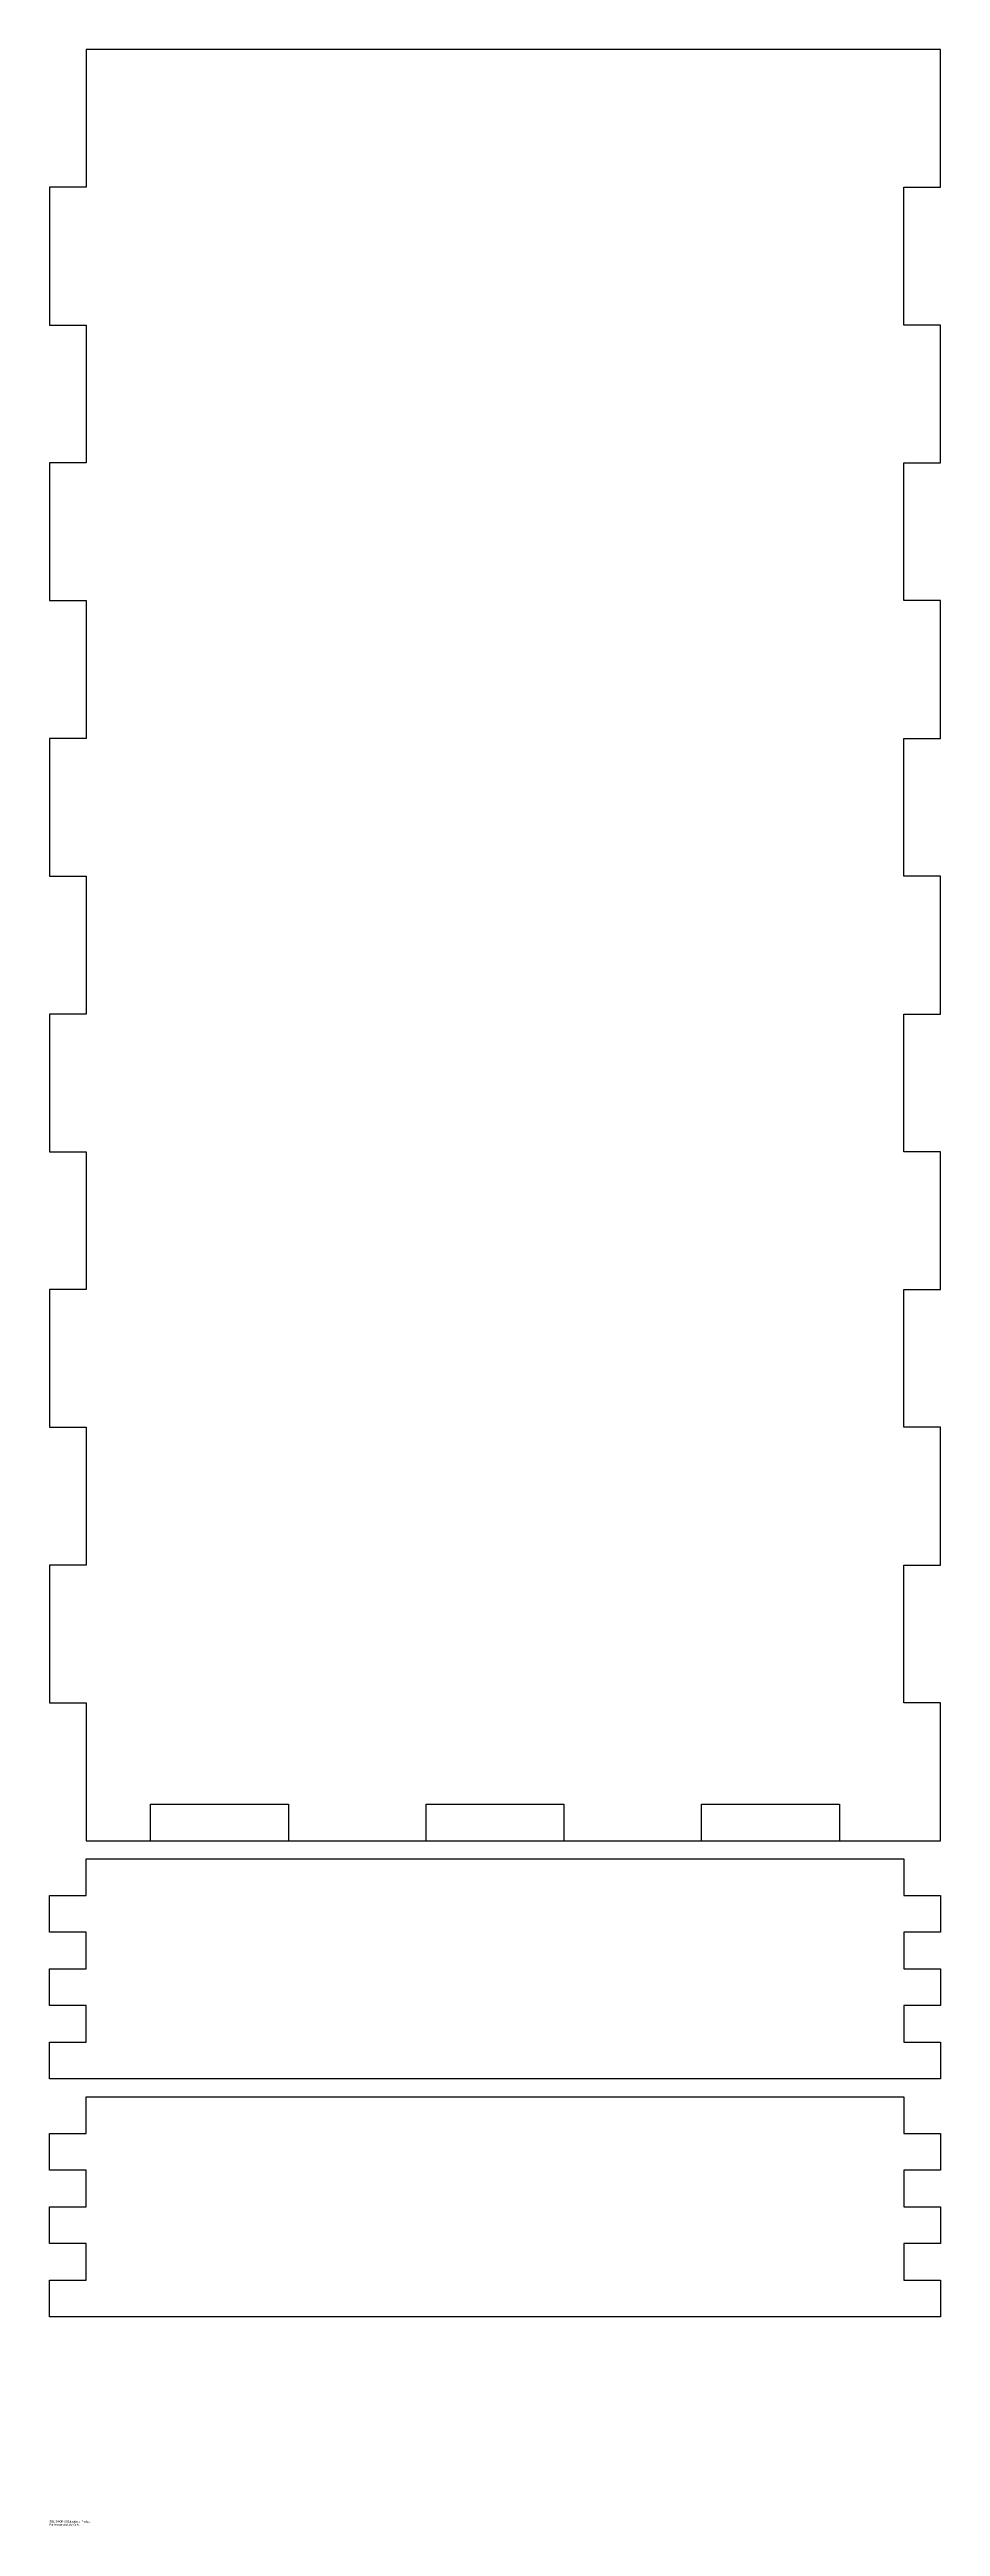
# Model space of a CAD drawing. Header units: millimetres. Extents: x 251 to 11783, y 1010 to 6809.
# Drawn here: x 251 to 2338, y 1010 to 6809 of the extents above; entities that cross this region are included whole.
import ezdxf

# ---------------------------------------------------------------- set-up
doc = ezdxf.new("R2010")
doc.units = ezdxf.units.MM
doc.styles.add('SLDTEXTSTYLE0', font='TXT', dxfattribs={"width": 0.7})

msp = doc.modelspace()

# ---------------------------------------------------------------- linework, layer by layer
at = {"color": 7, "linetype": 'Continuous'}
for p, q in [((2337.8, 6809), (337.2, 6809)), ((337.2, 6809), (337.2, 6486.4)), ((2337.8, 6486.4), (2337.8, 6809)), ((337.2, 6486.4), (251.4, 6486.4)), ((251.4, 6486.4), (251.4, 6163.8)), ((2252, 6163.8), (2252, 6486.4)), ((2252, 6486.4), (2337.8, 6486.4)), ((251.4, 6163.8), (337.2, 6163.8)), ((337.2, 6163.8), (337.2, 5841.2)), ((2337.8, 6163.8), (2252, 6163.8)), ((2337.8, 5841.2), (2337.8, 6163.8)), ((337.2, 5841.2), (251.4, 5841.2)), ((251.4, 5841.2), (251.4, 5518.7)), ((2252, 5518.7), (2252, 5841.2)), ((2252, 5841.2), (2337.8, 5841.2)), ((251.4, 5518.7), (337.2, 5518.7)), ((337.2, 5518.7), (337.2, 5196.1)), ((2337.8, 5518.7), (2252, 5518.7)), ((2337.8, 5196.1), (2337.8, 5518.7)), ((337.2, 5196.1), (251.4, 5196.1)), ((251.4, 5196.1), (251.4, 4873.5)), ((2252, 4873.5), (2252, 5196.1)), ((2252, 5196.1), (2337.8, 5196.1)), ((251.4, 4873.5), (337.2, 4873.5)), ((337.2, 4873.5), (337.2, 4550.9)), ((2337.8, 4873.5), (2252, 4873.5)), ((2337.8, 4550.9), (2337.8, 4873.5)), ((337.2, 4550.9), (251.4, 4550.9)), ((251.4, 4550.9), (251.4, 4228.3)), ((2252, 4228.3), (2252, 4550.9)), ((2252, 4550.9), (2337.8, 4550.9)), ((251.4, 4228.3), (337.2, 4228.3)), ((337.2, 4228.3), (337.2, 3905.8)), ((2337.8, 4228.3), (2252, 4228.3)), ((2337.8, 3905.8), (2337.8, 4228.3)), ((337.2, 3905.8), (251.4, 3905.8)), ((251.4, 3905.8), (251.4, 3583.2)), ((2252, 3583.2), (2252, 3905.8)), ((2252, 3905.8), (2337.8, 3905.8)), ((251.4, 3583.2), (337.2, 3583.2)), ((337.2, 3583.2), (337.2, 3260.6)), ((2337.8, 3583.2), (2252, 3583.2)), ((2337.8, 3260.6), (2337.8, 3583.2)), ((337.2, 3260.6), (251.4, 3260.6)), ((251.4, 3260.6), (251.4, 2938)), ((2252, 2938), (2252, 3260.6)), ((2252, 3260.6), (2337.8, 3260.6)), ((251.4, 2938), (337.2, 2938)), ((337.2, 2938), (337.2, 2615.4)), ((2337.8, 2938), (2252, 2938)), ((2337.8, 2615.4), (2337.8, 2938)), ((488.1, 2615.4), (488.1, 2701.2)), ((488.1, 2701.2), (810.7, 2701.2)), ((810.7, 2701.2), (810.7, 2615.4)), ((1133.3, 2615.4), (1133.3, 2701.2)), ((1133.3, 2701.2), (1455.9, 2701.2)), ((1455.9, 2701.2), (1455.9, 2615.4)), ((1778.5, 2615.4), (1778.5, 2701.2)), ((1778.5, 2701.2), (2101, 2701.2)), ((2101, 2701.2), (2101, 2615.4)), ((337.2, 2615.4), (2337.8, 2615.4)), ((337.2, 2487), (337.2, 2572.9)), ((337.2, 2572.9), (2252, 2572.9)), ((2252, 2572.9), (2252, 2487)), ((251.4, 2401.2), (251.4, 2487)), ((251.4, 2487), (337.2, 2487)), ((2252, 2487), (2337.8, 2487)), ((2337.8, 2487), (2337.8, 2401.2)), ((337.2, 2401.2), (251.4, 2401.2)), ((337.2, 2315.4), (337.2, 2401.2)), ((2337.8, 2401.2), (2252, 2401.2)), ((2252, 2401.2), (2252, 2315.4)), ((251.4, 2229.6), (251.4, 2315.4)), ((251.4, 2315.4), (337.2, 2315.4)), ((2252, 2315.4), (2337.8, 2315.4)), ((2337.8, 2315.4), (2337.8, 2229.6)), ((337.2, 2229.6), (251.4, 2229.6)), ((337.2, 2143.8), (337.2, 2229.6)), ((2337.8, 2229.6), (2252, 2229.6)), ((2252, 2229.6), (2252, 2143.8)), ((251.4, 2058), (251.4, 2143.8)), ((251.4, 2143.8), (337.2, 2143.8)), ((2252, 2143.8), (2337.8, 2143.8)), ((2337.8, 2143.8), (2337.8, 2058)), ((2337.8, 2058), (251.4, 2058)), ((337.2, 1929.6), (337.2, 2015.4)), ((337.2, 2015.4), (2252, 2015.4)), ((2252, 2015.4), (2252, 1929.6)), ((251.4, 1843.8), (251.4, 1929.6)), ((251.4, 1929.6), (337.2, 1929.6)), ((2252, 1929.6), (2337.8, 1929.6)), ((2337.8, 1929.6), (2337.8, 1843.8)), ((337.2, 1843.8), (251.4, 1843.8)), ((337.2, 1758), (337.2, 1843.8)), ((2337.8, 1843.8), (2252, 1843.8)), ((2252, 1843.8), (2252, 1758)), ((251.4, 1672.2), (251.4, 1758)), ((251.4, 1758), (337.2, 1758)), ((2252, 1758), (2337.8, 1758)), ((2337.8, 1758), (2337.8, 1672.2)), ((337.2, 1672.2), (251.4, 1672.2)), ((337.2, 1586.4), (337.2, 1672.2)), ((2337.8, 1672.2), (2252, 1672.2)), ((2252, 1672.2), (2252, 1586.4)), ((251.4, 1500.6), (251.4, 1586.4)), ((251.4, 1586.4), (337.2, 1586.4)), ((2252, 1586.4), (2337.8, 1586.4)), ((2337.8, 1586.4), (2337.8, 1500.6)), ((2337.8, 1500.6), (251.4, 1500.6))]:
    msp.add_line(p, q, dxfattribs=at)

# ---------------------------------------------------------------- texts
at = {"color": 7, "linetype": 'Continuous', "char_height": 5.067, "attachment_point": 1, "style": 'SLDTEXTSTYLE0'}
for s, insert in [('SOLIDWORKS Educational Product.', (251.4, 1024)), ('For Instructional Use Only.', (251.4, 1016.4))]:
    msp.add_mtext(s, dxfattribs=dict(at, insert=insert))

doc.saveas('drawing.dxf')
